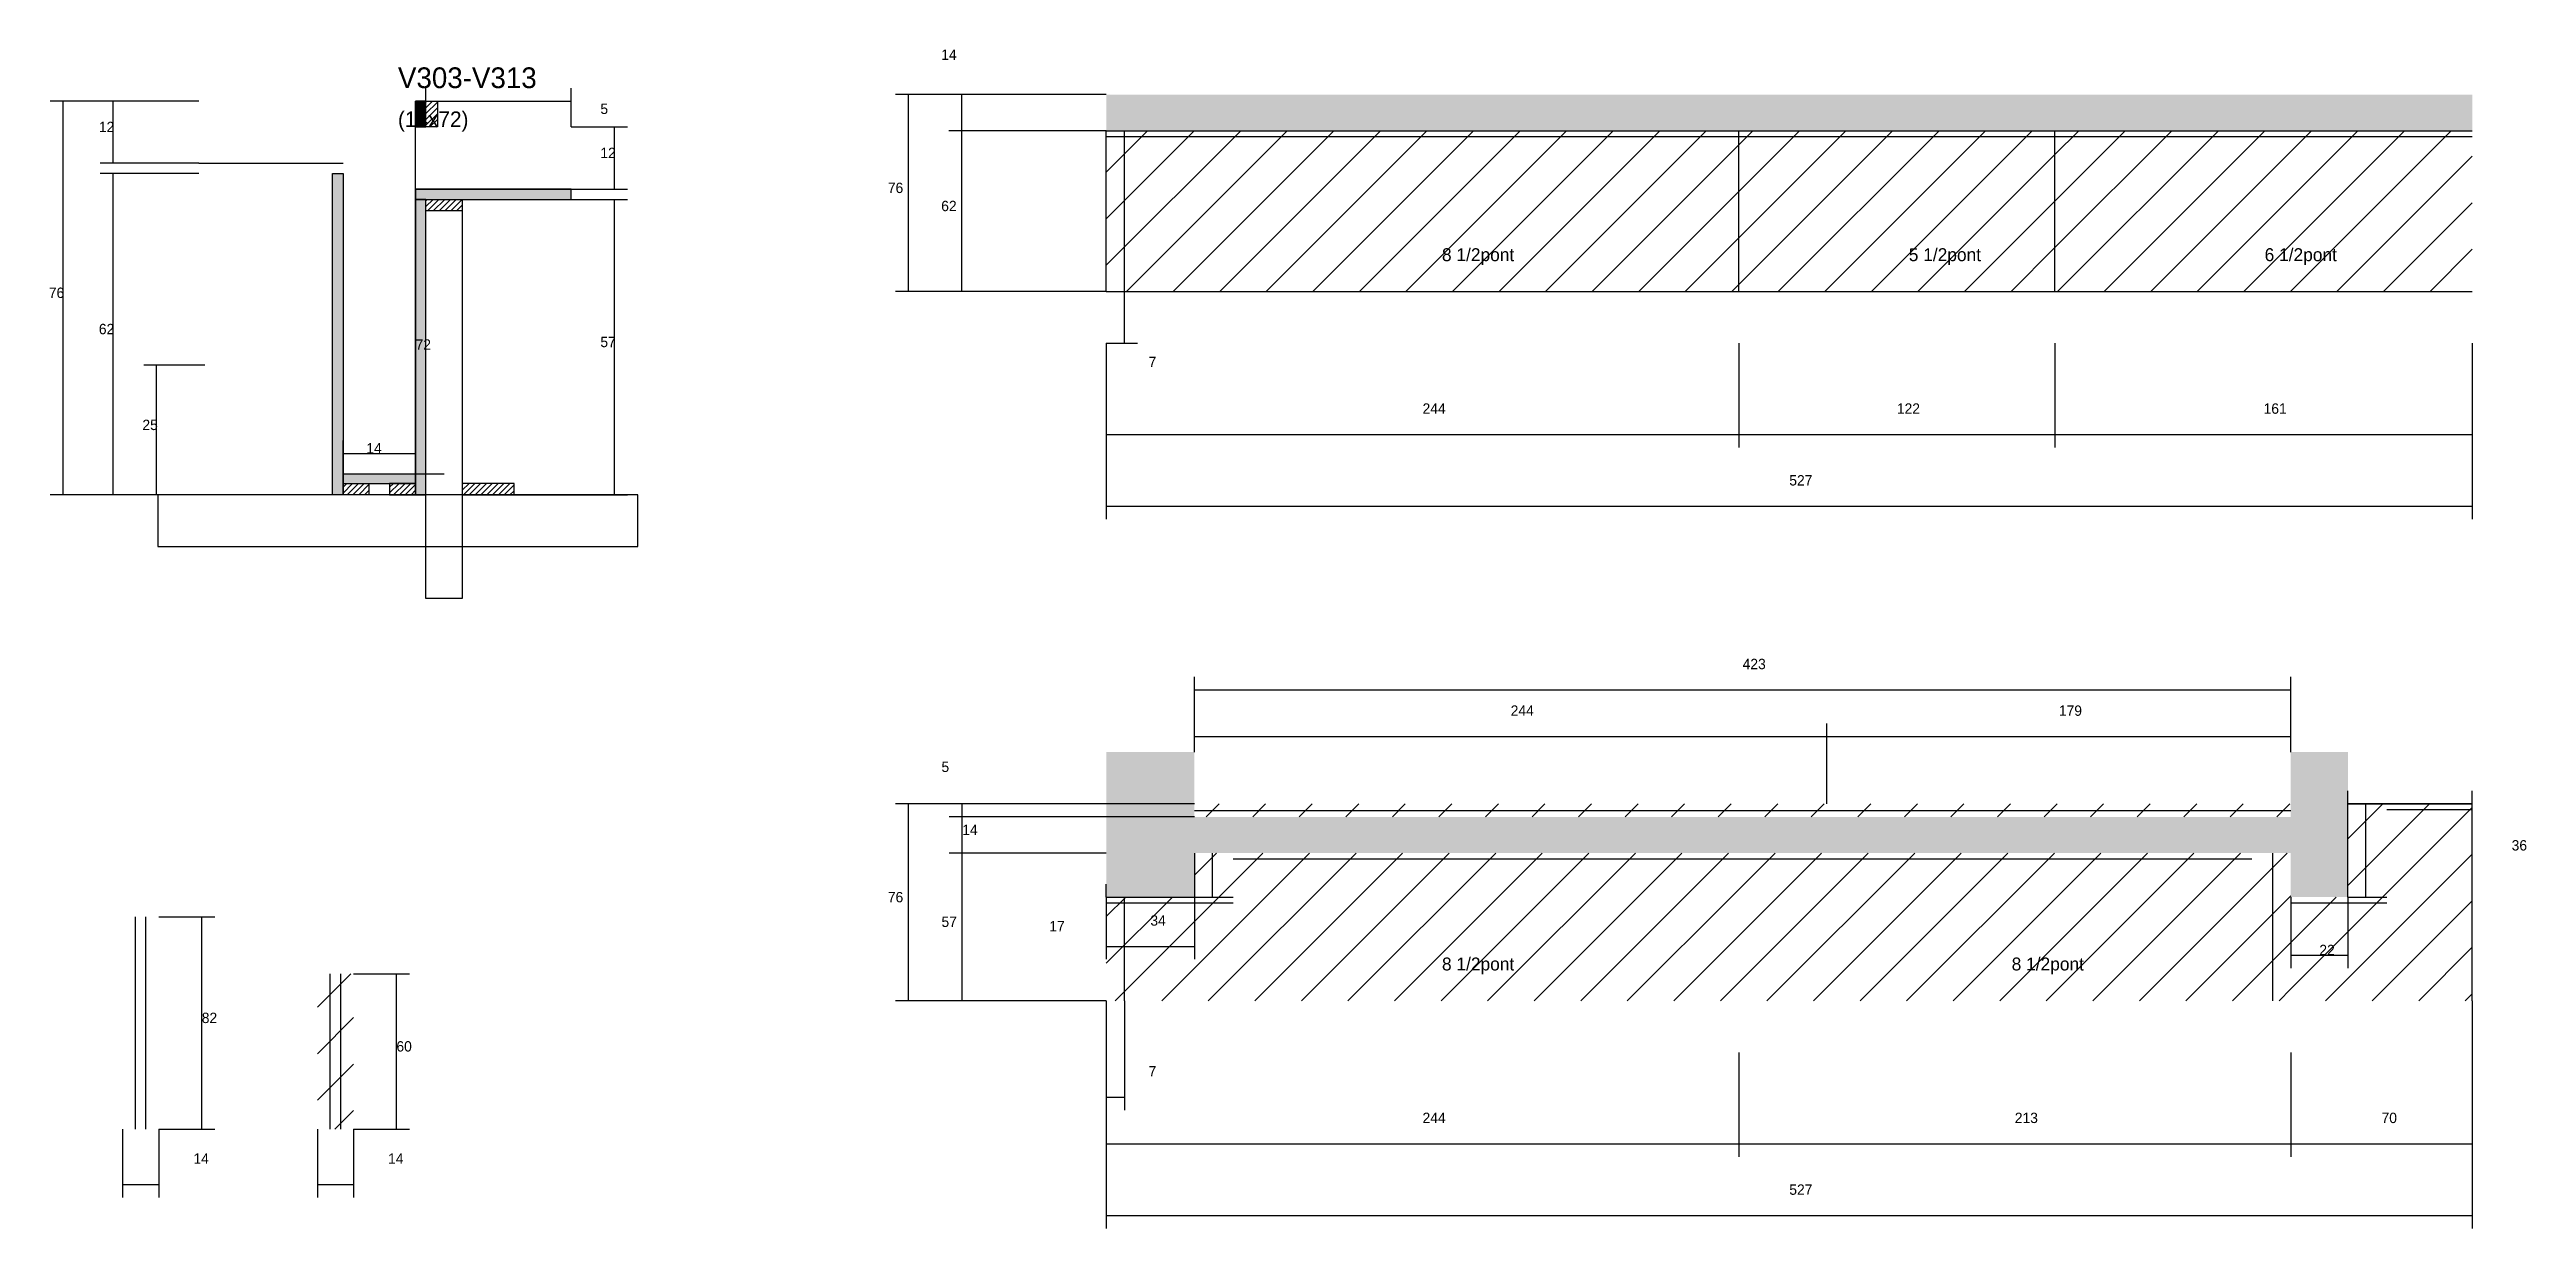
# Model space of a CAD drawing. Header units: metres. Extents: x -2848 to 22762, y -45195 to 1016.
# Drawn here: x 17466 to 18421, y -42235 to -41780 of the extents above; entities that cross this region are included whole.
import ezdxf

# ---------------------------------------------------------------- set-up
doc = ezdxf.new("R2010")
doc.units = ezdxf.units.M
for name, color, linetype in [('COTA', 4, 'Continuous'), ('Cota Seção (2x)', 4, 'Continuous'), ('Hachura', 253, 'Continuous'), ('Madeira', 126, 'Continuous'), ('NOMENCLATURA', 7, 'Continuous'), ('Painéis', 200, 'Continuous'), ('SARR_2.2x7', 40, 'Continuous'), ('SARR_EDITAR', 141, 'Continuous'), ('Texto Seção', 7, 'Continuous')]:
    doc.layers.add(name, color=color, linetype=linetype)

msp = doc.modelspace()

# ---------------------------------------------------------------- texts
at = {"layer": 'COTA'}
for s, p in [('14', (17809.6, -41784.1)), ('12', (17484.6, -41812)), ('5', (17678.1, -41805)), ('12', (17678.1, -41822)), ('76', (17789, -41835.5)), ('62', (17809.6, -41842.5)), ('76', (17465.3, -41876)), ('62', (17484.6, -41890)), ('57', (17678.1, -41895)), ('7', (17889.6, -41902.7)), ('25', (17501.4, -41927)), ('244', (17995.3, -41920.7)), ('122', (18178.3, -41920.7)), ('161', (18319.8, -41920.7)), ('527', (18136.8, -41948.4)), ('423', (18118.8, -42019.3)), ('244', (18029.3, -42037.3)), ('179', (18240.8, -42037.3)), ('5', (17809.7, -42059)), ('14', (17817.7, -42083.3)), ('36', (18415.5, -42089.3)), ('76', (17789, -42109.3)), ('57', (17809.7, -42118.8)), ('34', (17890.3, -42118.3)), ('17', (17851.3, -42120.5)), ('22', (18341.3, -42129.7)), ('82', (17524.3, -42155.9)), ('60', (17599.4, -42166.9)), ('7', (17889.6, -42176.5)), ('244', (17995.3, -42194.5)), ('213', (18223.8, -42194.5)), ('70', (18365.3, -42194.5)), ('14', (17521.1, -42210.2)), ('14', (17596.2, -42210.2)), ('527', (18136.8, -42222.2))]:
    msp.add_text(s, height=4, dxfattribs=at).set_placement(p)
at = {"layer": 'Cota Seção (2x)'}
for s, p in [('72', (17606.8, -41896)), ('14', (17587.8, -41936))]:
    msp.add_text(s, height=4, dxfattribs=at).set_placement(p)
at = {"layer": 'NOMENCLATURA'}
for s, p in [('8 1/2pont', (18002.8, -41861.8)), ('5 1/2pont', (18182.9, -41861.8)), ('6 1/2pont', (18320.2, -41861.8)), ('8 1/2pont', (18002.8, -42135.6)), ('8 1/2pont', (18222.6, -42135.6))]:
    msp.add_text(s, height=5, dxfattribs=at).set_placement(p)
at = {"layer": 'Texto Seção'}
for s, height, p in [('V303-V313', 8, (17600, -41795)), ('(14x72)', 6, (17600, -41810))]:
    msp.add_text(s, height=height, dxfattribs=at).set_placement(p)

# ---------------------------------------------------------------- hatches: boundary and pattern name
at = {"layer": 'COTA'}
h = msp.add_hatch(dxfattribs=at)
h.set_pattern_fill('AR-CONC', scale=0.03)
h.paths.add_polyline_path([(17873.3, -41797.5), (17873.3, -41811.5), (18400.3, -41811.5), (18400.3, -41797.5)])
h = msp.add_hatch(dxfattribs=at)
h.set_pattern_fill('AR-CONC', scale=0.03)
h.paths.add_polyline_path([(17907.3, -42107.3), (17907.3, -42090.3), (18330.3, -42090.3), (18330.3, -42107.3), (18352.3, -42107.3), (18352.3, -42071.3), (18352.3, -42051.3), (18330.3, -42051.3), (18330.3, -42071.3), (18330.3, -42076.3), (17907.3, -42076.3), (17907.3, -42071.3), (17907.3, -42051.3), (17873.3, -42051.3), (17873.3, -42107.3)])
at = {"layer": 'Hachura'}
h = msp.add_hatch(color=8, dxfattribs=at)
h.dxf.hatch_style = 1
h.paths.add_polyline_path([(17610.8, -41800), (17606.8, -41800), (17606.8, -41800), (17606.8, -41810), (17606.8, -41810), (17610.8, -41810), (17610.8, -41810), (17610.8, -41800)])
h = msp.add_hatch(dxfattribs=at)
h.set_pattern_fill('ANSI31', scale=0.5)
h.paths.add_polyline_path([(17615.2, -41810), (17610.8, -41810), (17610.8, -41810), (17610.8, -41800), (17610.8, -41800), (17615.2, -41800), (17615.2, -41800), (17615.2, -41810)])
h = msp.add_hatch(dxfattribs=at)
h.set_pattern_fill('ANSI31', scale=4)
h.paths.add_polyline_path([(18117.3, -41873.5), (18117.3, -41811.5), (17873.3, -41811.5), (17873.3, -41873.5)])
h = msp.add_hatch(dxfattribs=at)
h.set_pattern_fill('ANSI31', scale=4)
h.paths.add_polyline_path([(18239.3, -41873.5), (18239.3, -41811.5), (18117.3, -41811.5), (18117.3, -41873.5)])
h = msp.add_hatch(dxfattribs=at)
h.set_pattern_fill('ANSI31', scale=4)
h.paths.add_polyline_path([(18400.3, -41873.5), (18400.3, -41811.5), (18239.3, -41811.5), (18239.3, -41873.5)])
h = msp.add_hatch(color=8, dxfattribs=at)
h.dxf.hatch_style = 1
h.paths.add_polyline_path([(17574.8, -41828), (17578.8, -41828), (17578.8, -41828), (17578.8, -41952), (17578.8, -41952), (17574.8, -41952), (17574.8, -41952), (17574.8, -41828)])
h = msp.add_hatch(color=8, dxfattribs=at)
h.dxf.hatch_style = 1
h.paths.add_polyline_path([(17666.8, -41838), (17666.8, -41834), (17666.8, -41834), (17606.8, -41834), (17606.8, -41834), (17606.8, -41838), (17606.8, -41838), (17666.8, -41838)])
h = msp.add_hatch(color=8, dxfattribs=at)
h.dxf.hatch_style = 1
h.paths.add_polyline_path([(17610.8, -41838), (17606.8, -41838), (17606.8, -41838), (17606.8, -41952), (17606.8, -41952), (17610.8, -41952), (17610.8, -41952), (17610.8, -41838)])
h = msp.add_hatch(dxfattribs=at)
h.set_pattern_fill('ANSI31', scale=0.5)
h.paths.add_polyline_path([(17610.8, -41842.4), (17610.8, -41838), (17610.8, -41838), (17624.8, -41838), (17624.8, -41838), (17624.8, -41842.4), (17624.8, -41842.4), (17610.8, -41842.4)])
h = msp.add_hatch(color=8, dxfattribs=at)
h.dxf.hatch_style = 1
h.paths.add_polyline_path([(17606.8, -41947.6), (17606.8, -41944), (17606.8, -41944), (17578.8, -41944), (17578.8, -41944), (17578.8, -41947.6), (17578.8, -41947.6), (17606.8, -41947.6)])
h = msp.add_hatch(dxfattribs=at)
h.set_pattern_fill('ANSI31', scale=0.5)
h.paths.add_polyline_path([(17578.8, -41952), (17578.8, -41947.6), (17578.8, -41947.6), (17588.8, -41947.6), (17588.8, -41947.6), (17588.8, -41952), (17588.8, -41952), (17578.8, -41952)])
h = msp.add_hatch(dxfattribs=at)
h.set_pattern_fill('ANSI31', scale=0.5)
h.paths.add_polyline_path([(17606.8, -41952), (17606.8, -41947.6), (17606.8, -41947.6), (17596.8, -41947.6), (17596.8, -41947.6), (17596.8, -41952), (17596.8, -41952), (17606.8, -41952)])
h = msp.add_hatch(dxfattribs=at)
h.set_pattern_fill('ANSI31', scale=0.5)
h.paths.add_polyline_path([(17644.8, -41952), (17644.8, -41947.6), (17644.8, -41947.6), (17624.8, -41947.6), (17624.8, -41947.6), (17624.8, -41952), (17624.8, -41952), (17644.8, -41952)])
h = msp.add_hatch(dxfattribs=at)
h.set_pattern_fill('ANSI31', scale=4)
h.paths.add_polyline_path([(18151.3, -42076.3), (18151.3, -42071.3), (17907.3, -42071.3), (17907.3, -42076.3)])
h = msp.add_hatch(dxfattribs=at)
h.set_pattern_fill('ANSI31', scale=4)
h.paths.add_polyline_path([(18151.3, -42071.3), (18151.3, -42076.3), (18330.3, -42076.3), (18330.3, -42071.3)])
h = msp.add_hatch(dxfattribs=at)
h.set_pattern_fill('ANSI31', scale=4)
h.paths.add_polyline_path([(18400.3, -42071.3), (18352.3, -42071.3), (18352.3, -42107.3), (18330.3, -42107.3), (18330.3, -42147.3), (18400.3, -42147.3)])
h = msp.add_hatch(dxfattribs=at)
h.set_pattern_fill('ANSI31', scale=4)
h.paths.add_polyline_path([(18117.3, -42147.3), (18117.3, -42090.3), (17907.3, -42090.3), (17907.3, -42107.3), (17873.3, -42107.3), (17873.3, -42147.3)])
h = msp.add_hatch(dxfattribs=at)
h.set_pattern_fill('ANSI31', scale=4)
h.paths.add_polyline_path([(18117.3, -42090.3), (18117.3, -42147.3), (18330.3, -42147.3), (18330.3, -42107.3), (18330.3, -42090.3)])
h = msp.add_hatch(dxfattribs=at)
h.set_pattern_fill('ANSI31', scale=4)
h.paths.add_polyline_path([(17582.9, -42136.9), (17568.9, -42136.9), (17568.9, -42196.9), (17582.9, -42196.9)])

# ---------------------------------------------------------------- linework, layer by layer
at = {"layer": 'COTA'}
for p, q in [((17610.8, -41800), (17610.8, -41795)), ((17666.8, -41810), (17666.8, -41795)), ((17873.3, -41797.5), (17792, -41797.5)), ((17797, -41873.5), (17797, -41797.5)), ((17873.3, -41797.5), (17812.6, -41797.5)), ((17817.6, -41811.5), (17817.6, -41797.5)), ((17523.2, -41800), (17465.8, -41800)), ((17470.8, -41952), (17470.8, -41800)), ((17523.2, -41800), (17485.1, -41800)), ((17490.1, -41824), (17490.1, -41800)), ((17610.8, -41800), (17666.8, -41800)), ((17666.8, -41810), (17688.6, -41810)), ((17683.6, -41834), (17683.6, -41810)), ((17873.3, -41811.5), (17812.6, -41811.5)), ((17873.3, -41811.5), (17812.6, -41811.5)), ((17817.6, -41873.5), (17817.6, -41811.5)), ((17523.2, -41824), (17485.1, -41824)), ((17523.2, -41828), (17485.1, -41828)), ((17490.1, -41952), (17490.1, -41828)), ((17666.8, -41834), (17688.6, -41834)), ((17666.8, -41838), (17688.6, -41838)), ((17683.6, -41952), (17683.6, -41838)), ((17873.3, -41873.5), (17792, -41873.5)), ((17873.3, -41873.5), (17812.6, -41873.5)), ((17880.3, -41893.5), (17880.3, -41873.5)), ((17880.3, -41873.5), (17885.3, -41873.5)), ((17873.3, -41893.5), (17873.3, -41933.7)), ((17873.3, -41893.5), (17873.3, -41961.4)), ((17873.3, -41893.5), (17885.3, -41893.5)), ((18117.3, -41893.5), (18117.3, -41933.7)), ((18117.3, -41893.5), (18117.3, -41933.7)), ((18239.3, -41893.5), (18239.3, -41933.7)), ((18239.3, -41893.5), (18239.3, -41933.7)), ((18400.3, -41893.5), (18400.3, -41933.7)), ((18400.3, -41893.5), (18400.3, -41961.4)), ((17525.5, -41902), (17501.9, -41902)), ((17506.9, -41952), (17506.9, -41902)), ((17873.3, -41928.7), (18117.3, -41928.7)), ((18117.3, -41928.7), (18239.3, -41928.7)), ((18239.3, -41928.7), (18400.3, -41928.7)), ((17545.2, -41952), (17465.8, -41952)), ((17545.2, -41952), (17485.1, -41952)), ((17525.5, -41952), (17501.9, -41952)), ((17640.4, -41952), (17688.6, -41952)), ((17873.3, -41956.4), (18400.3, -41956.4)), ((17907.3, -42051.3), (17907.3, -42022.3)), ((17907.3, -42027.3), (18330.3, -42027.3)), ((18330.3, -42051.3), (18330.3, -42022.3)), ((17907.3, -42051.3), (17907.3, -42040.3)), ((17907.3, -42045.3), (18151.3, -42045.3)), ((18151.3, -42071.3), (18151.3, -42040.3)), ((18151.3, -42071.3), (18151.3, -42040.3)), ((18151.3, -42045.3), (18330.3, -42045.3)), ((18330.3, -42051.3), (18330.3, -42040.3)), ((18352.3, -42107.3), (18352.3, -42066.3)), ((18400.3, -42071.3), (18400.3, -42066.3)), ((17907.3, -42071.3), (17792, -42071.3)), ((17797, -42147.3), (17797, -42071.3)), ((17907.3, -42071.3), (17812.7, -42071.3)), ((17873.3, -42076.3), (17812.7, -42076.3)), ((17907.3, -42076.3), (17812.7, -42076.3)), ((17817.7, -42076.3), (17817.7, -42071.3)), ((17817.7, -42090.3), (17817.7, -42076.3)), ((18352.3, -42071.3), (18400.3, -42071.3)), ((17873.3, -42090.3), (17812.7, -42090.3)), ((17873.3, -42090.3), (17812.7, -42090.3)), ((17817.7, -42147.3), (17817.7, -42090.3)), ((17907.3, -42090.3), (17907.3, -42112.3)), ((17873.3, -42107.3), (17873.3, -42102.3)), ((17507.7, -42114.9), (17529.3, -42114.9)), ((17524.3, -42196.9), (17524.3, -42114.9)), ((17873.3, -42107.3), (17873.3, -42131.3)), ((17873.3, -42107.3), (17907.3, -42107.3)), ((17907.3, -42107.3), (17907.3, -42131.3)), ((18330.3, -42107.3), (18330.3, -42134.7)), ((18352.3, -42107.3), (18352.3, -42134.7)), ((17873.3, -42126.3), (17907.3, -42126.3)), ((18330.3, -42129.7), (18352.3, -42129.7)), ((17582.9, -42136.9), (17604.4, -42136.9)), ((17599.4, -42196.9), (17599.4, -42136.9)), ((17873.3, -42147.3), (17792, -42147.3)), ((17873.3, -42147.3), (17812.7, -42147.3)), ((17873.3, -42147.3), (17873.3, -42235.2)), ((17873.3, -42147.3), (17873.3, -42189.5)), ((17880.3, -42147.3), (17880.3, -42189.5)), ((18400.3, -42147.3), (18400.3, -42235.2)), ((17873.3, -42167.3), (17873.3, -42207.5)), ((18117.3, -42167.3), (18117.3, -42207.5)), ((18117.3, -42167.3), (18117.3, -42207.5)), ((18330.3, -42167.3), (18330.3, -42207.5)), ((18330.3, -42167.3), (18330.3, -42207.5)), ((18400.3, -42167.3), (18400.3, -42207.5)), ((17873.3, -42184.5), (17880.3, -42184.5)), ((17493.7, -42196.9), (17493.7, -42223.2)), ((17507.7, -42196.9), (17529.3, -42196.9)), ((17507.7, -42196.9), (17507.7, -42223.2)), ((17568.9, -42196.9), (17568.9, -42223.2)), ((17582.9, -42196.9), (17604.4, -42196.9)), ((17582.9, -42196.9), (17582.9, -42223.2)), ((17873.3, -42202.5), (18117.3, -42202.5)), ((18117.3, -42202.5), (18330.3, -42202.5)), ((18330.3, -42202.5), (18400.3, -42202.5)), ((17493.7, -42218.2), (17507.7, -42218.2)), ((17568.9, -42218.2), (17582.9, -42218.2)), ((17873.3, -42230.2), (18400.3, -42230.2))]:
    msp.add_line(p, q, dxfattribs=at)
at = {"layer": 'Cota Seção (2x)'}
for p, q in [((17606.8, -41944), (17606.8, -41800)), ((17606.8, -41800), (17611.8, -41800)), ((17578.8, -41952), (17578.8, -41931)), ((17606.8, -41952), (17606.8, -41931)), ((17578.8, -41936), (17606.8, -41936)), ((17617.8, -41944), (17601.8, -41944))]:
    msp.add_line(p, q, dxfattribs=at)
at = {"layer": 'Madeira'}
for points in [[(17615.2, -41810), (17610.8, -41810), (17610.8, -41800), (17615.2, -41800)], [(17610.8, -41842.4), (17610.8, -41838), (17624.8, -41838), (17624.8, -41842.4)], [(17610.8, -41838), (17624.8, -41838), (17624.8, -41992), (17610.8, -41992)], [(17507.3, -41972), (17692.5, -41972), (17692.5, -41952), (17507.3, -41952)], [(17578.8, -41952), (17578.8, -41947.6), (17588.8, -41947.6), (17588.8, -41952)], [(17606.8, -41952), (17606.8, -41947.6), (17596.8, -41947.6), (17596.8, -41952)], [(17644.8, -41952), (17644.8, -41947.6), (17624.8, -41947.6), (17624.8, -41952)]]:
    msp.add_lwpolyline(points, close=True, dxfattribs=at)
at = {"layer": 'Painéis'}
for p, q in [((17873.3, -41811.5), (18400.3, -41811.5)), ((17873.3, -41873.5), (17873.3, -41811.5)), ((18117.3, -41873.5), (18117.3, -41811.5)), ((18239.3, -41873.5), (18239.3, -41811.5)), ((17523.2, -41824), (17578.8, -41824)), ((17606.8, -41834), (17666.8, -41834)), ((17873.3, -41873.5), (18400.3, -41873.5))]:
    msp.add_line(p, q, dxfattribs=at)
for points in [[(17610.8, -41800), (17606.8, -41800), (17606.8, -41810), (17610.8, -41810)], [(17574.8, -41828), (17578.8, -41828), (17578.8, -41952), (17574.8, -41952)], [(17666.8, -41838), (17666.8, -41834), (17606.8, -41834), (17606.8, -41838)], [(17610.8, -41838), (17606.8, -41838), (17606.8, -41952), (17610.8, -41952)], [(17606.8, -41947.6), (17606.8, -41944), (17578.8, -41944), (17578.8, -41947.6)]]:
    msp.add_lwpolyline(points, close=True, dxfattribs=at)
msp.add_lwpolyline([(18400.3, -42147.3), (18400.3, -42071.3), (18352.3, -42071.3)], dxfattribs=at)
at = {"layer": 'SARR_2.2x7'}
for p, q in [((17873.3, -41813.7), (18117.3, -41813.7)), ((17880.3, -41873.5), (17880.3, -41811.5)), ((18117.3, -41813.7), (18239.3, -41813.7)), ((18239.3, -41813.7), (18400.3, -41813.7)), ((18359.3, -42107.3), (18359.3, -42071.3)), ((18367.3, -42073.5), (18400.3, -42073.5)), ((17914.3, -42107.3), (17914.3, -42090.3)), ((17922.3, -42092.5), (18117.3, -42092.5)), ((18117.3, -42092.5), (18315.3, -42092.5)), ((18323.3, -42147.3), (18323.3, -42090.3)), ((17873.3, -42109.5), (17922.3, -42109.5)), ((17880.3, -42147.3), (17880.3, -42107.3)), ((17907.3, -42107.3), (17922.3, -42107.3)), ((18330.3, -42109.5), (18367.3, -42109.5)), ((18352.3, -42107.3), (18367.3, -42107.3))]:
    msp.add_line(p, q, dxfattribs=at)
at = {"layer": 'SARR_EDITAR'}
for p, q in [((17907.3, -42073.8), (18151.3, -42073.8)), ((18151.3, -42073.8), (18330.3, -42073.8)), ((17498.7, -42196.9), (17498.7, -42114.9)), ((17502.7, -42196.9), (17502.7, -42114.9)), ((17573.9, -42196.9), (17573.9, -42136.9)), ((17577.9, -42196.9), (17577.9, -42136.9))]:
    msp.add_line(p, q, dxfattribs=at)

msp.set_redraw_order([(e.dxf.handle, doc.entitydb.next_handle()) for e in msp.query("TEXT MTEXT ATTDEF DIMENSION ARC_DIMENSION")])  # texts and dimensions are drawn at this point

doc.saveas('drawing.dxf')
